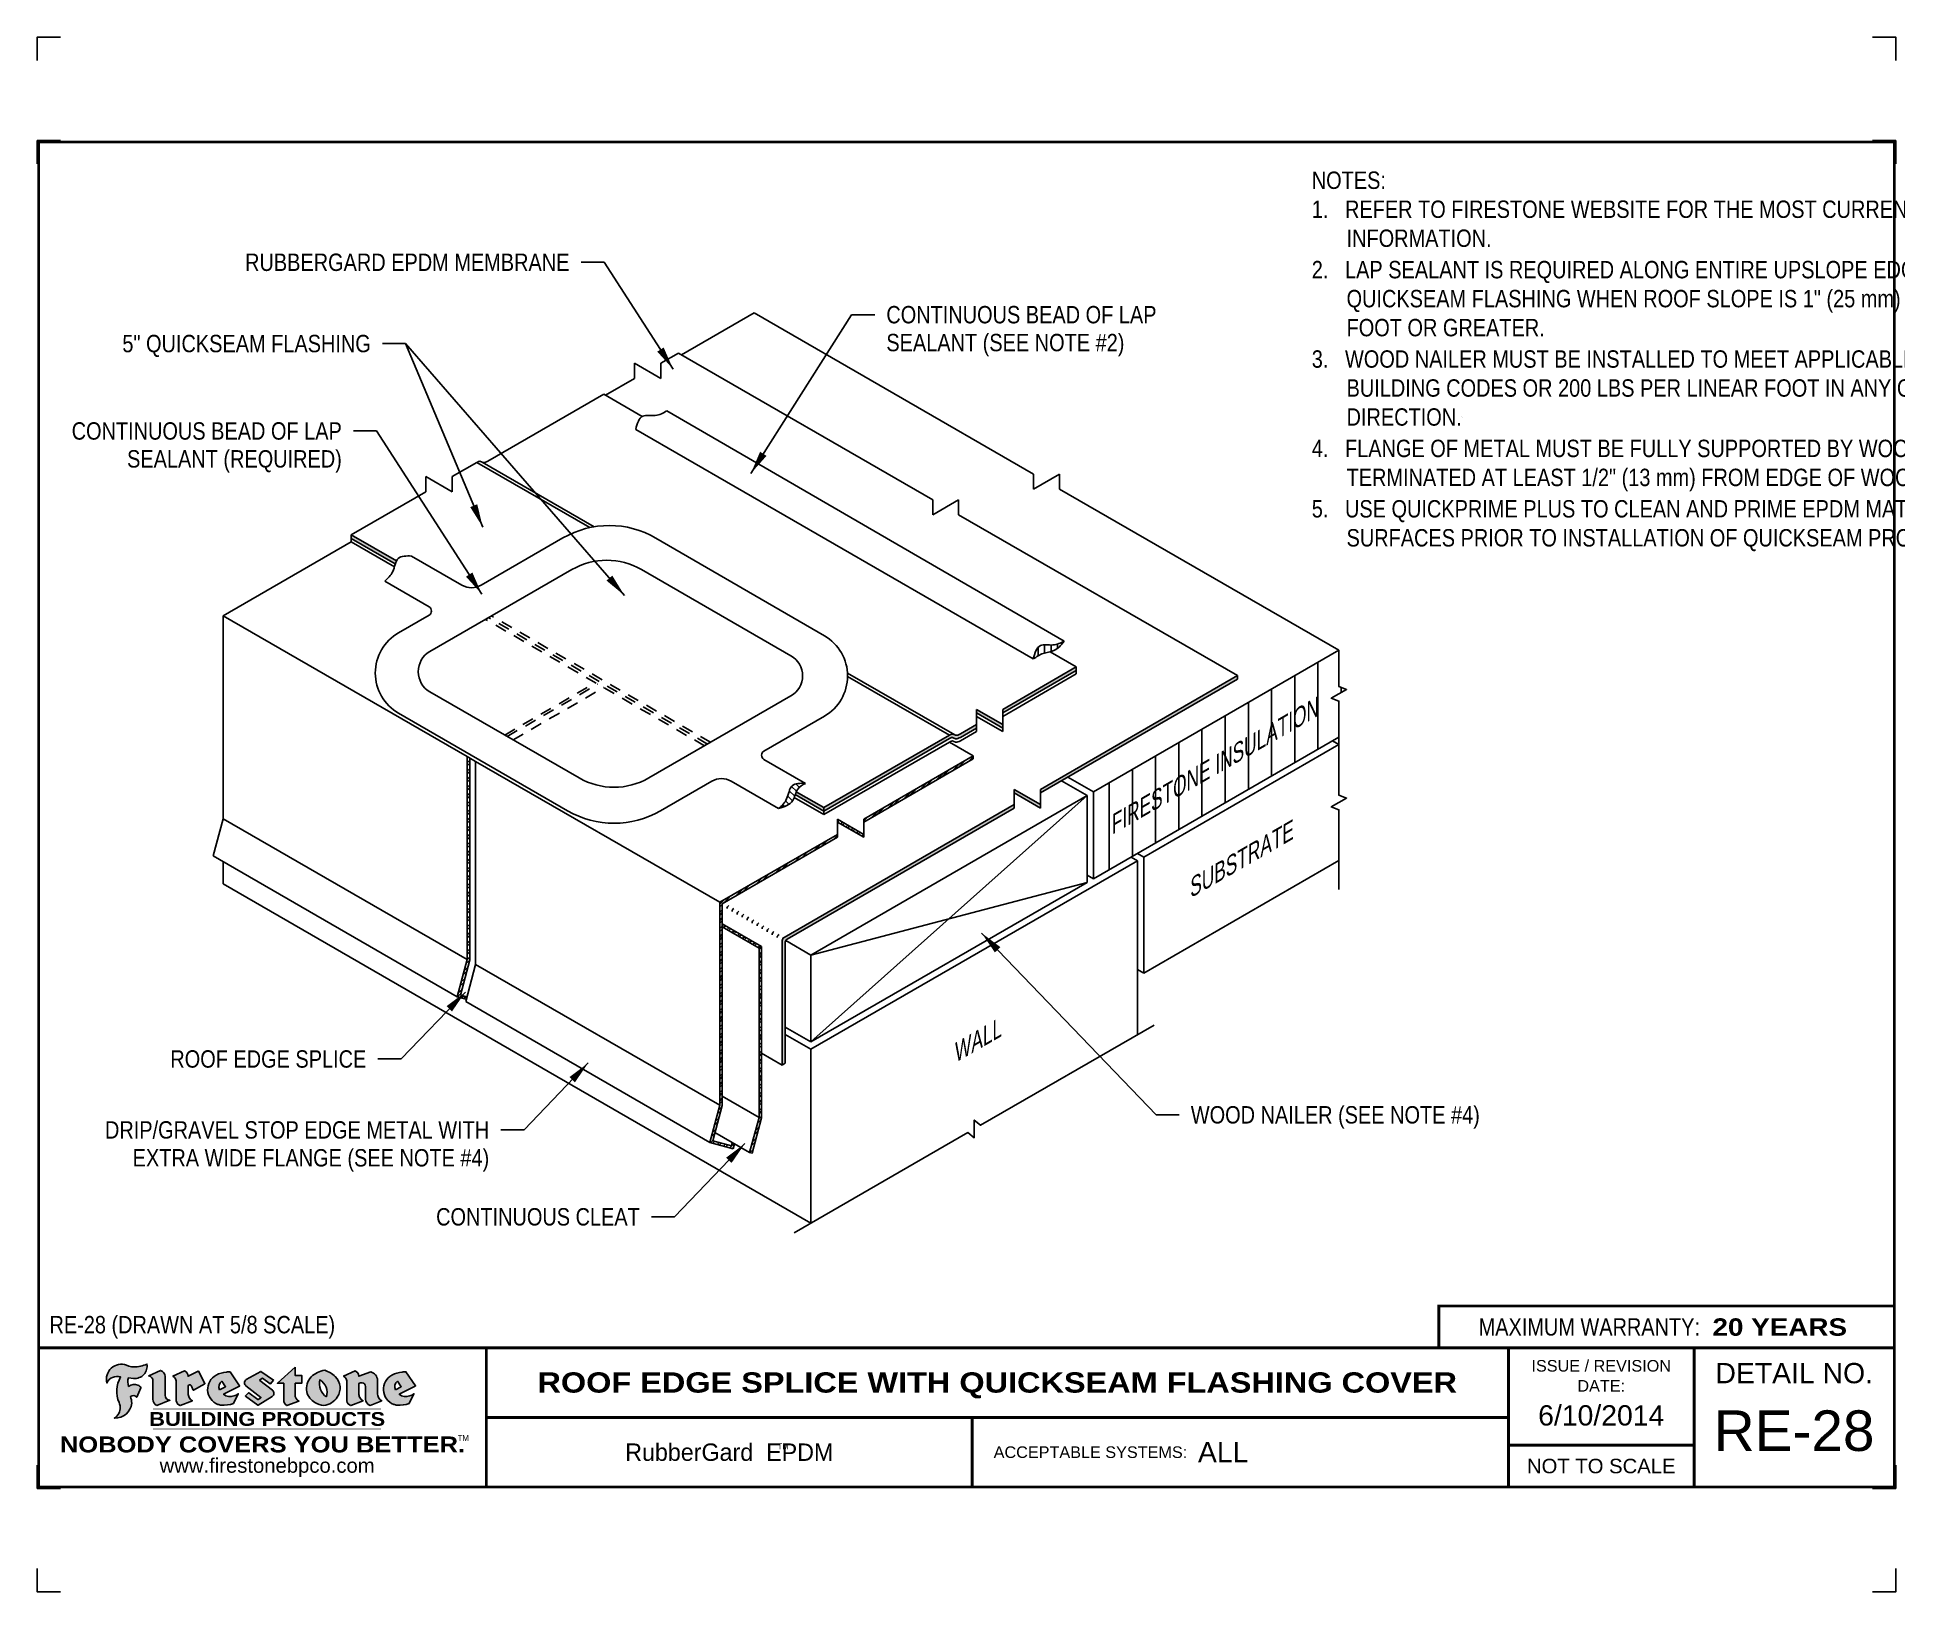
# Model space of a CAD drawing. Header units: inches. Extents: x 165.4 to 185.5, y -66.6 to -49.9.
import ezdxf
from ezdxf.enums import TextEntityAlignment as Align

# ---------------------------------------------------------------- set-up
doc = ezdxf.new("R2010")
doc.units = ezdxf.units.IN
doc.header["$MEASUREMENT"] = 0
doc.linetypes.add('HIDDEN2', pattern=[0.1875, 0.125, -0.0625])
doc.layers.get('0').update_dxf_attribs({"linetype": 'CONTINUOUS'})
doc.layers.get('DEFPOINTS').update_dxf_attribs({"linetype": 'CONTINUOUS'})
for name, color, linetype in [('FSBP-ACCESSORY-FIRESTONE', 7, 'CONTINUOUS'), ('FSBP-ANNO-NOTE', 7, 'CONTINUOUS'), ('FSBP-INSULATION', 7, 'CONTINUOUS'), ('FSBP-MEMBRANE', 7, 'CONTINUOUS'), ('FSBP-SEALANTS', 1, 'CONTINUOUS'), ('FSBP-SUBSTRATE-GENERIC', 9, 'CONTINUOUS'), ('FSBP-TTLB', 7, 'CONTINUOUS'), ('FSBP-TTLB-BORDER', 7, 'CONTINUOUS'), ('FSBP-TTLB-TEXT', 7, 'CONTINUOUS'), ('FSBP-WALL-CURB', 9, 'CONTINUOUS'), ('FSBP-WOOD', 7, 'CONTINUOUS')]:
    doc.layers.add(name, color=color, linetype=linetype)
doc.styles.add('FSBP_ARIAL', font='arial.ttf')
doc.styles.add('FSBP_ARIAL_BOLD', font='')
doc.styles.add('FSBP_ARIAL_NAR', font='ARIALN.TTF')
doc.styles.add('FSBP_BANKGOTHIC', font='bgothm.ttf')
doc.styles.get('FSBP_ARIAL_BOLD').set_extended_font_data('Arial Black')
doc.dimstyles.new('FSBP-LEADER', dxfattribs={"dimtxt": 0.1875, "dimasz": 0.25, "dimexe": 0.0625, "dimexo": 0.125, "dimgap": 0.125, "dimtad": 0, "dimtih": 1, "dimtoh": 1, "dimdec": 4, "dimzin": 0, "dimdsep": 46, "dimlunit": 4, "dimtxsty": 'FSBP_ARIAL_NAR', "dimcen": 0.09375, "dimclrd": 256, "dimclre": 256, "dimclrt": 256, "dimadec": 0, "dimazin": 0, "dimtfac": 1, "dimtdec": 4, "dimtofl": 0, "dimtmove": 0, "dimatfit": 3, "dimfxl": 1, "dimtolj": 1, "dimtzin": 0, "dimlwd": -1, "dimlwe": -1, "dimarcsym": 0})
pattern_1 = [(45, (-0.2678826402711252, -35.02333333333007), (-0.04419417382415922, 0.04419417382415922), []), (45, (-0.2678826402711252, -34.99208333333007), (-0.04419417382415922, 0.04419417382415922), [])]

msp = doc.modelspace()

# ---------------------------------------------------------------- texts
at = {"layer": 'DEFPOINTS', "style": 'FSBP_ARIAL_NAR'}
msp.add_text('RE-28 (DRAWN AT 5/8 SCALE)', height=0.1875, dxfattribs=at).set_placement((165.5798584845319, -63.73903783689599), align=Align.MIDDLE_LEFT)
at = {"layer": 'FSBP-ANNO-NOTE', "style": 'FSBP_ARIAL_NAR'}
for s, p in [('RUBBERGARD EPDM MEMBRANE', (171.1833364271149, -52.28523452339232)), ('5" QUICKSEAM FLASHING', (169.0427662110241, -53.16158094689467)), ('CONTINUOUS BEAD OF LAP', (168.7304254623323, -54.10394569779282)), ('SEALANT (REQUIRED)', (168.7304254623323, -54.40472694779282)), ('ROOF EDGE SPLICE', (168.994372788192, -60.87481301512308)), ('DRIP/GRAVEL STOP EDGE METAL WITH', (170.3187792582232, -61.63945944711209)), ('EXTRA WIDE FLANGE (SEE NOTE #4)', (170.3187792582232, -61.94024069711209)), ('CONTINUOUS CLEAT', (171.941938208905, -62.57659070422574))]:
    msp.add_text(s, height=0.1875, dxfattribs=at).set_placement(p, align=Align.MIDDLE_RIGHT)
for s, p in [('CONTINUOUS BEAD OF LAP', (174.5988910736429, -52.85016107085858)), ('SEALANT (SEE NOTE #2)', (174.5988910736429, -53.15094232085858)), ('WOOD NAILER (SEE NOTE #4)', (177.8803526601909, -61.47693243175297))]:
    msp.add_text(s, height=0.1875, dxfattribs=at).set_placement(p, align=Align.MIDDLE_LEFT)
at = {"layer": 'FSBP-ANNO-NOTE', "style": 'FSBP_ARIAL_NAR', "oblique": 30}
for s, p in [('FIRESTONE INSULATION', (178.0979596226071, -57.73351803520944)), ('SUBSTRATE', (178.3861505840011, -58.73900590607062)), ('WALL', (175.5458969724993, -60.691327093238))]:
    msp.add_text(s, height=0.1875, rotation=30.00000000000054, dxfattribs=at).set_placement(p, align=Align.MIDDLE)
at = {"layer": 'FSBP-ANNO-NOTE', "insert": (179.183759046733, -51.30706641965844), "char_height": 0.1875, "attachment_point": 1, "style": 'FSBP_ARIAL_NAR'}
msp.add_mtext_dynamic_manual_height_columns('\\A1;\\pi-0.375,l0.375,t0.1875,0.375;NOTES:\\P1.   REFER TO FIRESTONE WEBSITE FOR THE MOST CURRENT INFORMATION.\\P{\\H0.083333x;\\P\\pt0.375;}2.   LAP SEALANT IS REQUIRED ALONG ENTIRE UPSLOPE EDGE OF QUICKSEAM FLASHING WHEN ROOF SLOPE IS 1" (25 mm) PER FOOT OR GREATER.\\P\\ptz;{\\H0.083333x;  \\P}3.   WOOD NAILER MUST BE INSTALLED TO MEET APPLICABLE BUILDING CODES OR 200 LBS PER LINEAR FOOT IN ANY GIVEN DIRECTION.{\\H0.083333x;\\\\\\P\\P}4.   FLANGE OF METAL MUST BE FULLY SUPPORTED BY WOOD AND TERMINATED AT LEAST 1/2" (13 mm) FROM EDGE OF WOOD.\\P{\\H0.083333x; \\P}5.   USE QUICKPRIME PLUS TO CLEAN AND PRIME EPDM MATING SURFACES PRIOR TO INSTALLATION OF QUICKSEAM PRODUCTS.', width=6.187733751924554, gutter_width=23.08110225731588, heights=[6.056979663841048], dxfattribs=at)

# ---------------------------------------------------------------- blocks, each defined once
blk = doc.blocks.new('TTLB-EPDM_1')
at = {"layer": 'FSBP-TTLB-TEXT'}
h = blk.add_hatch(color=1, dxfattribs=at)
edge = h.paths.add_edge_path()
edge.add_arc((1.037309769669573, -0.1982514792917306), 0.1319107607348553, 264.0410451462098, 370.3106169565175)
edge.add_arc((1.027551646585694, 0.1214293576525799), 0.3273056962876235, 270.05058356628535, 295.23459397187514, ccw=False)
edge.add_arc((1.022801957313345, -0.06680179986895154), 0.1391656561713503, 249.3281275763668, 272.0749124149863, ccw=False)
edge.add_line((0.9736743133014443, -0.1970076156048179), (0.9474927838574558, -0.1852745150568325))
edge.add_arc((0.8939498971398288, -0.3394262635682071), 0.1631857907024099, 70.84590087378872, 194.3325259843273)
edge.add_arc((0.8444260109029493, -0.4259936440910768), 0.1179914261095279, 70.96950098067128, 156.9641407594482, ccw=False)
edge.add_arc((1.153141409296894, -0.4684497516079468), 0.3110405457095052, 150.3231137483159, 203.2084295854517)
edge.add_arc((0.7562495500622943, -0.6412608153899899), 0.1218587156617311, 0.8849157075190988, 24.34668939894999, ccw=False)
edge.add_arc((0.7493781665697374, -0.6475258110744375), 0.1289731377238325, -58.36655102076742, 3.6216782311386737, ccw=False)
edge.add_arc((0.8256699029544474, -0.5792158350996106), 0.1783301886510354, 267.2205474105585, 354.1381621173521)
edge.add_arc((0.7903121048625305, -0.6011409294291745), 0.212787892960859, 0.9996158580669322, 21.00503380861244)
edge.add_arc((1.01880712263941, -0.5666691048185161), 0.05136395668415847, 40.82117713173261, 125.52727787225791, ccw=False)
edge.add_line((1.057676976260041, -0.5330924682126437), (1.102776947655911, -0.4308018311949837))
edge.add_arc((1.040858222524664, -0.4699705673995949), 0.07326744446031509, 32.31675181867256, 66.31481236598174)
edge.add_arc((1.032262518825329, -0.5063316993097662), 0.1102246948011782, 69.8179132332389, 125.254734720681)
edge.add_arc((1.127708877207287, -0.368959353531244), 0.1659710644737306, 164.1569669952081, 196.5811013160487, ccw=False)
edge.add_line((0.9680425188342383, -0.3236487780942383), (1.023615334387159, -0.3294494641845773))
h = blk.add_hatch(color=1, dxfattribs=at)
edge = h.paths.add_edge_path()
edge.add_line((1.275239419159561, -0.6223407783464694), (1.415345367376062, -0.5660418822574371))
edge.add_arc((1.421019305783958, -0.5090099247487757), 0.05731350411836949, 181.9717871001989, 264.31851000495806, ccw=False)
edge.add_line((1.363739737527226, -0.5109819325197265), (1.363412352251203, -0.3102363679013962))
edge.add_arc((1.294263659668751, -0.3103491388303989), 0.06914878453844908, 0.0934405599591014, 72.42834396969012)
edge.add_line((1.315139561173908, -0.2444268274366692), (1.186839444240604, -0.3024209471341379))
edge.add_arc((1.175246268095289, -0.3585110609420917), 0.05727567197445628, -0.017399788185912257, 78.322067691347, ccw=False)
edge.add_line((1.232521937428658, -0.3585284546236807), (1.232574268422297, -0.555126496687123))
edge.add_arc((1.305699496415486, -0.5558575689677219), 0.07312888236350451, 179.4272023230205, 245.3845503102953)
h = blk.add_hatch(color=1, dxfattribs=at)
edge = h.paths.add_edge_path()
edge.add_line((1.792026821926584, -0.3839679064720229), (1.722158956877934, -0.2518542302253621))
edge.add_arc((1.720119655279638, -0.2529327078887852), 0.002306916790721817, 27.87197133405656, 117.3766794470751)
edge.add_line((1.719058846382097, -0.250884159729182), (1.610638460368705, -0.3070279753467702))
edge.add_arc((1.547088841662962, -0.3061026658494403), 0.06355635479880145, 359.165808011073, 425.8793658831422)
edge.add_line((1.573061729235633, -0.2480956029480268), (1.446879247402876, -0.3051325108639702))
edge.add_arc((1.407812067100189, -0.370357133046621), 0.07602957263902092, -3.441403975725109, 59.07992244284969, ccw=False)
edge.add_line((1.483704536400296, -0.3749210150788969), (1.483704536400296, -0.5723838140635706))
edge.add_arc((1.54053746518044, -0.568254406115083), 0.05698275005415228, 184.1557352478595, 255.3066498366543)
edge.add_line((1.526084036778343, -0.6233736605654059), (1.657291340682093, -0.570650514527486))
edge.add_arc((1.688298576827198, -0.5021390388423987), 0.0752015358480571, 207.5160880841914, 245.649226723163, ccw=False)
edge.add_arc((1.721050197024907, -0.4914488168456328), 0.1093332836229113, 179.4823365255141, 204.5537900001094, ccw=False)
edge.add_line((1.611721375809452, -0.4904610114968335), (1.611721375809452, -0.4126404716788983))
edge.add_arc((1.628589765097195, -0.414159299036043), 0.01693662875851176, 28.356188110622725, 174.8549701683585, ccw=False)
edge.add_arc((1.627340435522395, -0.4197189881350504), 0.02111886817708033, 22.216893572439517, 40.10213956426492, ccw=False)
edge.add_line((1.646891420738257, -0.4117336534413738), (1.666638796144639, -0.4549750258192233))
edge.add_arc((1.668737246926742, -0.4540167099035481), 0.002306916790685496, 204.545128184284, 299.6323508190091)
edge.add_line((1.669877862091766, -0.4560219186518992), (1.791128135493295, -0.3870515928837648))
edge.add_line((1.791128135493295, -0.3870515928837648), (1.792026821926584, -0.3839679064720229))
h = blk.add_hatch(color=1, dxfattribs=at)
h.paths.add_polyline_path([(2.063388732080512, -0.2583237030618903, 0.02524281661523788), (2.025024361750752, -0.2610532129309178, 0.1213611957758757), (1.901773912052249, -0.3008158885520373, 0.6151668103976068), (1.93274136141747, -0.6099060679591872, 0.05306812109568645), (1.967936229862175, -0.617865745600497, 0.1150932231766138), (2.099126721549737, -0.5994933789882708), (2.151195569562105, -0.4944891916583316, -0.08755405562188731), (2.104230609512001, -0.5187113292177372, -0.265591761123442), (1.992692314386659, -0.5010701623316862), (2.165347897647223, -0.4141184325909109, 0.4518949533370738), (2.166222728871162, -0.4107679608846269)])
h.paths.add_polyline_path([(2.014217313945437, -0.4188965037300676), (1.951113654018855, -0.4515330109460507, -0.3720533890450154), (1.973177450672722, -0.3607130665457561)], flags=16)
h = blk.add_hatch(color=1, dxfattribs=at)
edge = h.paths.add_edge_path()
edge.add_arc((2.260407392426802, -0.3775796671688782), 0.04152450223225729, 123.20805433950699, 232.2027298779723, ccw=False)
edge.add_line((2.237665217914071, -0.3428366421988329), (2.393535971665983, -0.2540943745380986))
edge.add_arc((2.394677353533142, -0.2560991469722482), 0.002306916790741334, 55.64644466176611, 119.65426054492559, ccw=False)
edge.add_line((2.395979141996861, -0.2541946229174954), (2.531809646140459, -0.3470380726374032))
edge.add_arc((2.530468902927946, -0.3489153772789875), 0.002306916790700397, -42.731101238422525, 54.4661353739603, ccw=False)
edge.add_line((2.532163440279987, -0.3504807552658491), (2.498457913851155, -0.3869673252714421))
edge.add_arc((2.496763376499139, -0.3854019472845934), 0.002306916790672934, 233.7527076894875, 317.26889876138785, ccw=False)
edge.add_line((2.495399362263356, -0.38726241234572), (2.413849913492982, -0.3274738082119626))
edge.add_arc((2.412485899257181, -0.3293342732731342), 0.002306916790720064, 53.75270768979358, 124.4135619297835)
edge.add_line((2.41118211687575, -0.3274311136421062), (2.382933981293377, -0.346782838468144))
edge.add_arc((2.38423776367478, -0.3486859980991606), 0.002306916790694898, 124.4135619293799, 231.8459020253626)
edge.add_line((2.382812599816248, -0.3505000469010184), (2.519899969301207, -0.4581994452042721))
edge.add_arc((2.494247019847682, -0.4908523236374461), 0.04152450223225742, -55.21225898295222, 51.84590202520428, ccw=False)
edge.add_line((2.517938320565804, -0.5249552055672808), (2.364434947484597, -0.6179520922513717))
edge.add_arc((2.36323960192349, -0.6159790200102006), 0.002306916790726996, 233.2955624372927, 301.20872157023314, ccw=False)
edge.add_line((2.361860787187538, -0.6178285429225383), (2.231266621301074, -0.5204709167214361))
edge.add_arc((2.232647938930649, -0.5186232623475259), 0.002306916790697672, 135.5134179846393, 233.21798691998708, ccw=False)
edge.add_line((2.231002150870836, -0.5170067083764565), (2.262839375599356, -0.4845937328397696))
edge.add_arc((2.264485163659225, -0.4862102868108537), 0.002306916790748497, 53.0352839999411, 135.513417985369, ccw=False)
edge.add_line((2.265872365996302, -0.4843670465239001), (2.361834678328762, -0.5565872257804898))
edge.add_arc((2.363221880665761, -0.5547439854936304), 0.002306916790627066, 233.0352840000685, 302.2362632414394)
edge.add_line((2.36445241715569, -0.5566953042850713), (2.39428499383348, -0.5378823484768844))
edge.add_arc((2.393054457343549, -0.5359310296853765), 0.002306916790685166, 302.2362632406177, 412.2027298768422)
edge.add_line((2.394468296066179, -0.5341081404551886), (2.234958295420142, -0.4103916733127022))
h = blk.add_hatch(color=1, dxfattribs=at)
edge = h.paths.add_edge_path()
edge.add_line((2.763460561272041, -0.2072496393923444), (2.763460561272041, -0.2969520779963801))
edge.add_arc((2.765767478062699, -0.2969520779963943), 0.00230691679065842, 179.9999999996471, 269.9999999996471)
edge.add_line((2.765767478062685, -0.2992589947870528), (2.835417693520355, -0.2992589947870528))
edge.add_arc((2.835417693520355, -0.3015659115777538), 0.002306916790701052, 0, 90, ccw=False)
edge.add_line((2.837724610311056, -0.3015659115777538), (2.837724610311056, -0.3790761307453892))
edge.add_arc((2.83541769352037, -0.3790761307453749), 0.002306916790686842, 269.99999999964706, 359.99999999964706, ccw=False)
edge.add_line((2.835417693520355, -0.3813830475360618), (2.765767478062685, -0.3813830475360618))
edge.add_arc((2.765767478062699, -0.3836899643267202), 0.00230691679065842, 90.00000000035294, 180.0000000003529)
edge.add_line((2.763460561272041, -0.3836899643267344), (2.763460561272041, -0.5033995910642801))
edge.add_arc((2.836735953378943, -0.5071368822038516), 0.07337063740681413, 177.0802527808789, 245.3249543133826)
edge.add_line((2.806105814540615, -0.5738080530967267), (2.674529557384915, -0.6226036013049594))
edge.add_arc((2.708610405062069, -0.564298408791804), 0.06753517344606039, 177.0345319916277, 239.6926428024901, ccw=False)
edge.add_line((2.641165668230087, -0.560804539009709), (2.641165668230087, -0.3836899643267344))
edge.add_arc((2.638858751439429, -0.3836899643267202), 0.00230691679065842, 359.9999999996471, 449.999999999647)
edge.add_line((2.638858751439443, -0.3813830475360618), (2.572857950769389, -0.3813830475360618))
edge.add_line((2.572857950769389, -0.3813830475360618), (2.763460561272041, -0.2072496393923444))
h = blk.add_hatch(color=1, dxfattribs=at)
edge = h.paths.add_edge_path(flags=16)
edge.add_arc((2.940363509127394, -0.4847985213681437), 0.1684614578629418, 344.5558804047865, 417.0140046669545)
edge.add_arc((3.194458079644619, -0.3883534532477785), 0.1684614578629414, 164.5558804047864, 237.0140046669546)
edge = h.paths.add_edge_path()
edge.add_arc((3.069375116502199, -0.4399344555144872), 0.1828726885096673, 136.0914512150047, 191.213418978326)
edge.add_arc((3.064939550433406, -0.4318234379590333), 0.1803148804748503, 194.0167254156723, 240.6663730831859)
edge.add_arc((3.098047041778981, -0.3845058757092554), 0.2378525180183701, 239.2975390661776, 264.2889872773176)
edge.add_arc((3.04884478212623, -0.4190232383793012), 0.203760689247156, 277.1986764832036, 326.503572961274)
edge.add_arc((3.077739326803546, -0.4341046616465112), 0.171374865791709, 325.3768876809902, 406.3828327799087)
edge.add_arc((3.011839488065919, -0.4896144380417797), 0.2571945645850002, 44.28462553519766, 73.82901434867304)
edge.add_arc((3.117152499586992, -0.4983433120546693), 0.2579560664039132, 97.50292863483666, 134.1039137579027)
h = blk.add_hatch(color=1, dxfattribs=at)
edge = h.paths.add_edge_path()
edge.add_line((3.322690228557462, -0.5721896537377091), (3.322690228557462, -0.3749210150788969))
edge.add_arc((3.246797759257384, -0.3703571330465745), 0.076029572638996, 356.5585960242387, 419.0799224428129)
edge.add_line((3.285864939560099, -0.3051325108639702), (3.412047421392799, -0.2480956029480268))
edge.add_arc((3.386074533820159, -0.3061026658494941), 0.06355635479883807, 0.3962622833877276, 65.87936588318718, ccw=False)
edge.add_line((3.449629368605429, -0.3056631084210863), (3.580526418688805, -0.2593848434574539))
edge.add_arc((3.555744121700958, -0.3530904070730321), 0.09692726601172152, 2.366977007666776, 75.18615851992018, ccw=False)
edge.add_line((3.652588689330287, -0.3490873311063041), (3.652588689330287, -0.4883770011386872))
edge.add_arc((3.761877549389556, -0.4914934052703811), 0.1093332836229047, 178.3666365323574, 204.5537900000422)
edge.add_arc((3.729125929191727, -0.5021836272670953), 0.07520153584796169, 207.5160880841711, 245.2240541443093)
edge.add_line((3.697611150971852, -0.5704631245385627), (3.572585913552643, -0.6207021253773775))
edge.add_arc((3.59534718600759, -0.5526356419907701), 0.07177131519198746, 180.3328587115751, 251.51018566665869, ccw=False)
edge.add_line((3.523577081955409, -0.5530525936986663), (3.523577081955409, -0.4153032515383615))
edge.add_arc((3.486319529276879, -0.4148773504126441), 0.0372599868942854, 359.3450650296066, 449.0500281941028)
edge.add_arc((3.482769874121713, -0.4419622099033496), 0.06447454900600783, 86.29402372314017, 119.8211331593848)
edge.add_line((3.450707067966732, -0.3860252459975726), (3.450707067966732, -0.4904610114968335))
edge.add_arc((3.560035889182251, -0.491448816845647), 0.1093332836229751, 179.4823365255069, 204.5537900001023)
edge.add_arc((3.527284268984408, -0.5021390388424952), 0.07520153584796385, 207.5160880841699, 245.6492267231416)
edge.add_line((3.496277032839316, -0.570650514527486), (3.365069728935509, -0.6233736605654059))
edge.add_arc((3.37950248606194, -0.5682868177318081), 0.05694615642555727, 183.9298782390169, 255.318496325343, ccw=False)
h = blk.add_hatch(color=1, dxfattribs=at)
h.paths.add_polyline_path([(3.957695472291277, -0.2583237030618903, 0.02524281661523822), (3.919331101961575, -0.2610532129309178, 0.1085638477195505), (3.807890832595604, -0.2939221658134414, 0.6425897848490651), (3.827048101628293, -0.6099060679591872, 0.05306812109569052), (3.862242970072884, -0.617865745600497, 0.1150932231766133), (3.993433461760503, -0.5994933789882708), (4.045502309772871, -0.4944891916583316, -0.08755405562189084), (3.998537349722767, -0.5187113292177372, -0.2655917611234366), (3.886999054597368, -0.5010701623316862), (4.059654637857989, -0.4141184325909109, 0.4518949533370731), (4.060529469081928, -0.4107679608846269)])
h.paths.add_polyline_path([(3.90852405415626, -0.4188965037300676), (3.845420394229677, -0.4515330109460507, -0.3720533890450147), (3.867484190883488, -0.3607130665457561)], flags=16)
at = {"layer": 'DEFPOINTS', "linetype": 'Continuous', "ltscale": 1.75}
for points in [[(-0.015625, 13.88083333333333), (-0.015625, 14.13083333333333), (0.234375, 14.13083333333333)], [(20.01562500000003, 13.88083333333333), (20.01562500000003, 14.13083333333333), (19.76562500000003, 14.13083333333333)], [(-0.015625, -2.380833333333342), (-0.015625, -2.630833333333342), (0.234375, -2.630833333333342)], [(20.01562500000003, -2.380833333333342), (20.01562500000003, -2.630833333333342), (19.76562500000003, -2.630833333333342)]]:
    blk.add_lwpolyline(points, dxfattribs=at)
at = {"layer": 'DEFPOINTS', "color": 1}
for points in [[(0.234375, 13.015625), (-0.015625, 13.015625), (-0.015625, 12.765625)], [(20.015625, 12.765625), (20.015625, 13.015625), (19.765625, 13.015625)], [(0.234375, -1.515625), (-0.015625, -1.515625), (-0.015625, -1.265625)], [(20.015625, -1.265625), (20.015625, -1.515625), (19.765625, -1.515625)]]:
    blk.add_lwpolyline(points, dxfattribs=at)
at = {"layer": 'FSBP-TTLB', "const_width": 0.03125}
blk.add_lwpolyline([(15.09028770518938, 0), (20, 0), (20, 0.4512598240669945), (15.09028770518938, 0.4512598240669945)], close=True, dxfattribs=at)
for points in [[(0, 0), (0, -1.5), (20, -1.5), (20, 0), (0, 0)], [(4.825208527206769, 0), (4.825208527206769, -0.75)], [(15.84028770518938, 0), (15.84028770518938, -1.5)], [(17.84110496735593, 0), (17.84110496735593, -1.5)], [(20, 0), (20, -1.5)], [(4.825208527206769, -0.75), (15.84028770518938, -0.75)], [(4.825208527206769, -0.75), (4.825208527206769, -1.5)], [(15.84028770518938, -1.048740175933006), (17.84110496735593, -1.048740175933006)]]:
    blk.add_lwpolyline(points, dxfattribs=at)
at = {"layer": 'FSBP-TTLB-BORDER', "const_width": 0.03125}
blk.add_lwpolyline([(20, 0), (20, 13), (0, 13), (0, 0)], dxfattribs=at)
at = {"layer": 'FSBP-TTLB-TEXT', "color": 1}
blk.add_line((0.7358432058323388, -0.379822754145593), (0.7358432058323388, -0.379822754145593), dxfattribs=at)
for points in [[(1.023615323725323, -0.3294494630716969, 0.5000510906601082), (1.167090420776901, -0.1746414942047778, -0.1103304102359608), (1.027840608309816, -0.2058762110801382, -0.09957876667165425), (0.9736743133014443, -0.1970076156048179), (0.9474927838574558, -0.1852745150568325, 0.5978159689075124), (0.7358432058323388, -0.379822754145593, -0.3938834584182213), (0.8828996422548698, -0.3144510229727047, 0.2349406564350952), (0.86727108227484, -0.5910237178633082, -0.1027304183841549), (0.8780937320133262, -0.6393788197974146, -0.2772692352614086), (0.8170223912655956, -0.7573362346216896, 0.3985429150902959), (1.003067614090241, -0.5974286950643517, 0.0875124847930418), (0.9889600163401155, -0.5248671157293501, -0.3874031597924062), (1.057676976260041, -0.5330924682126437), (1.102776947655911, -0.4308018311949837, 0.1494423498871741), (1.07029056398062, -0.4028746979725923, 0.2467195073738216), (0.9686394281704906, -0.4163228904100862, -0.1424285161541127), (0.9680425188342383, -0.3236487780942383), (1.023615334387159, -0.3294494641845773)], [(2.166222728871162, -0.4107679608846269), (2.063388732080512, -0.2583237030618903, 0.02524281661523788), (2.025024361750752, -0.2610532129309178, 0.1085638477195265), (1.913584092384895, -0.2939221658134414, 0.6425897848491228), (1.93274136141747, -0.6099060679591872, 0.05306812109568648), (1.967936229862175, -0.617865745600497, 0.1150932231766137), (2.099126721549737, -0.5994933789882708), (2.151195569562105, -0.4944891916583316, -0.0875540556218873), (2.104230609512001, -0.5187113292177372, -0.2655917611234418), (1.992692314386659, -0.5010701623316862), (2.165347897647223, -0.4141184325909109)], [(2.763460561272041, -0.2072496393923444), (2.763460561272041, -0.2969520779963801, 0.4142135623730958), (2.765767478062685, -0.2992589947870528), (2.835417693520355, -0.2992589947870528, -0.414213562373095), (2.837724610311056, -0.3015659115777538), (2.837724610311056, -0.3790761307453892, -0.4142135623730938), (2.835417693520355, -0.3813830475360618), (2.765767478062685, -0.3813830475360618, 0.4142135623730958), (2.763460561272041, -0.3836899643267344), (2.763460561272041, -0.5033995910642801, 0.3068985753588853), (2.806105814540615, -0.5738080530967267), (2.674529557384915, -0.6226036013049594, -0.2804194150632976), (2.641165668230087, -0.560804539009709), (2.641165668230087, -0.3836899643267344, 0.414213562373095), (2.638858751439443, -0.3813830475360618), (2.572857950769389, -0.3813830475360618), (2.763460561272041, -0.2072496393923444)], [(4.060529469081928, -0.4107679608846269), (3.957695472291277, -0.2583237030618903, 0.02524281661523788), (3.919331101961575, -0.2610532129309178, 0.1085638477195265), (3.807890832595604, -0.2939221658134414, 0.6425897848491228), (3.827048101628293, -0.6099060679591872, 0.05306812109568648), (3.862242970072884, -0.617865745600497, 0.1150932231766137), (3.993433461760503, -0.5994933789882708), (4.045502309772871, -0.4944891916583316, -0.0875540556218873), (3.998537349722767, -0.5187113292177372, -0.2655917611234418), (3.886999054597368, -0.5010701623316862), (4.059654637857989, -0.4141184325909109)], [(4.059654637857989, -0.4141184325909109, 0.4518949533370731), (4.060529469081928, -0.4107679608846269, 0.4518949533370731)]]:
    blk.add_lwpolyline(points, format="xyb", dxfattribs=at)
for points in [[(1.275239419159561, -0.6223407783464694), (1.415345367376062, -0.5660418822574371, -0.3756100036733062), (1.363739737527226, -0.5109819325197265), (1.363412352251203, -0.3102363679013962, 0.3265360292958048), (1.315139561173908, -0.2444268274366692), (1.186839444240604, -0.3024209471341379, -0.3557863980845349), (1.232521937428658, -0.3585284546236807), (1.232574268422297, -0.555126496687123, 0.2960110723418457)], [(1.792026821926584, -0.3839679064720229), (1.722158956877934, -0.2518542302253621, 0.4116839150163434), (1.719058846382097, -0.250884159729182), (1.610638460368705, -0.3070279753467702, 0.2996033003794034), (1.573061729235633, -0.2480956029480268), (1.446879247402876, -0.3051325108639702, -0.2797757560995365), (1.483704536400296, -0.3749210150788969), (1.483704536400296, -0.5723838140635706, 0.320828638474519), (1.526084036778343, -0.6233736605654059), (1.657291340682093, -0.570650514527486, -0.1679398621276611), (1.621603752698661, -0.5368819723450571, -0.1098333365370753), (1.611721375809452, -0.4904610114968335), (1.611721375809452, -0.4126404716788983, -0.743334502655012), (1.64349420176768, -0.4061152228778298, -0.07819791644735608), (1.646891420738257, -0.4117336534413738), (1.666638796144639, -0.4549750258192233, 0.4404648714563479), (1.669877862091766, -0.4560219186518992), (1.791128135493295, -0.3870515928837648)], [(1.951113654018855, -0.4515330109460507), (2.014217313945437, -0.4188965037300676), (1.973177450672722, -0.3607130665457561, 0.3720533890450154)], [(2.234958295420142, -0.4103916733127022, -0.5150044486718882), (2.237665217914071, -0.3428366421988329), (2.393535971665983, -0.2540943745380986, -0.2867822934100265), (2.395979141996861, -0.2541946229174954), (2.531809646140459, -0.3470380726374032, -0.4515027974650387), (2.532163440279987, -0.3504807552658491), (2.498457913851155, -0.3869673252714421, -0.3814439164929681), (2.495399362263356, -0.38726241234572), (2.413849913492982, -0.3274738082119626, 0.3184718635035665), (2.41118211687575, -0.3274311136421062), (2.382933981293377, -0.346782838468144, 0.5064094529656681), (2.382812599816248, -0.3505000469010184), (2.519899969301207, -0.4581994452042721, -0.5043597839115849), (2.517938320565804, -0.5249552055672808), (2.364434947484597, -0.6179520922513717, -0.3053163970316367), (2.361860787187538, -0.6178285429225383), (2.231266621301074, -0.5204709167214361, -0.4541703869768119), (2.231002150870836, -0.5170067083764565), (2.262839375599356, -0.4845937328397696, -0.3762644290664977), (2.265872365996302, -0.4843670465239001), (2.361834678328762, -0.5565872257804898, 0.3114700032088108), (2.36445241715569, -0.5566953042850713), (2.39428499383348, -0.5378823484768844, 0.520381097387146), (2.394468296066179, -0.5341081404551886)], [(2.937624918725987, -0.3131105398334029, 0.2452625673097023), (2.889993533867141, -0.4754966266250307, 0.2064059665179019), (2.976604338974084, -0.5890186876871866, 0.1094800500670344), (3.074378098474654, -0.6211778035979165, 0.2185147641853038), (3.218764944843201, -0.5314757029352819, 0.3689489483072479), (3.195959963110113, -0.3100352223135445, 0.1296305888694145), (3.0834694040758, -0.242595816912754, 0.1610736375384317)], [(3.10274193015772, -0.5296595419651595, 0.3271311138286319), (3.032079658614293, -0.3434924326507627, 0.3271311138286322)], [(3.322690228557462, -0.5721896537377091), (3.322690228557462, -0.3749210150788969, 0.2797757560995341), (3.285864939560099, -0.3051325108639702), (3.412047421392799, -0.2480956029480268, -0.2937618496109166), (3.449629368605429, -0.3056631084210863), (3.580526418688805, -0.2593848434574539, -0.3288760160581939), (3.652588689330287, -0.3490873311063041), (3.652588689330287, -0.4883770011386872, 0.114762897203527), (3.662431105063263, -0.536926560769686, 0.166032965990522), (3.697611150971852, -0.5704631245385627), (3.572585913552643, -0.6207021253773775, -0.3209557512194564), (3.523577081955409, -0.5530525936986663), (3.523577081955409, -0.4153032515383615, 0.4127061514896111), (3.48693727661589, -0.3776224848030694, 0.1473421876160361), (3.450707067966732, -0.3860252459975726), (3.450707067966732, -0.4904610114968335, 0.1098333365370753), (3.460589444855941, -0.5368819723450855, 0.1679398621276611), (3.496277032839316, -0.570650514527486), (3.365069728935509, -0.6233736605654059, -0.3219729545308964), (3.322690228557462, -0.5721896537377091, 29.1476284739)], [(3.845420394229677, -0.4515330109460507), (3.90852405415626, -0.4188965037300676), (3.867484190883488, -0.3607130665457561, 0.3720533890450154)]]:
    blk.add_lwpolyline(points, format="xyb", close=True, dxfattribs=at)
at = {"layer": 'FSBP-TTLB-TEXT'}
for points, const_width in [([(1.233926579809207, -0.6584455781731435), (3.691229482685259, -0.6584455781731577)], 0.0078125), ([(10.06152282927678, -0.75), (10.06152282927678, -1.5)], 0.03125), ([(1.233926579809207, -0.8761560960495984), (3.691229482685259, -0.8761560960495842)], 0.0078125)]:
    blk.add_lwpolyline(points, dxfattribs=dict(at, const_width=const_width))
at = {"layer": 'FSBP-TTLB-TEXT', "color": 1}
for centre, start, end in [((1.789987520328282, -0.3850463841354355), 299.6323508193319, 27.87197133380463), ((2.164310260790558, -0.412058050385383), 296.7304547840455, 34.00233684987403)]:
    blk.add_arc(centre, 0.00230691679068068, start, end, dxfattribs=at)
at = {"layer": 'FSBP-TTLB-TEXT', "style": 'FSBP_ARIAL_NAR'}
blk.add_text('MAXIMUM WARRANTY:', height=0.1875, dxfattribs=at).set_placement((17.90516569312837, 0.2256299120335257), align=Align.MIDDLE_RIGHT)
at = {"layer": 'FSBP-TTLB-TEXT'}
for s, height, style, p in [('ISSUE / REVISION', 0.125, 'FSBP_ARIAL', (16.84069633627263, -0.1938496373466023)), ('DETAIL NO.', 0.21875, 'FSBP_ARIAL', (18.92055248367797, -0.2724398367368792)), ('DATE:', 0.125, 'FSBP_ARIAL', (16.84069633627263, -0.409973105348854)), ('www.firestonebpco.com', 0.15625, 'FSBP_ARIAL', (2.462578031247233, -1.268657306740124)), ('RubberGard  EPDM', 0.1875, 'FSBP_BANKGOTHIC', (7.443365678241776, -1.125)), ('TM', 0.0625, 'FSBP_BANKGOTHIC', (8.023397742165457, -1.062518816683806)), ('NOT TO SCALE', 0.15625, 'FSBP_ARIAL', (16.84069633627263, -1.274370087966503))]:
    blk.add_text(s, height=height, dxfattribs=dict(at, style=style)).set_placement(p, align=Align.MIDDLE_CENTER)
at = {"layer": 'FSBP-TTLB-TEXT', "lineweight": 18, "style": 'FSBP_ARIAL_BOLD'}
blk.add_text('BUILDING PRODUCTS', height=0.1484375, dxfattribs=at).set_placement((2.462578031247233, -0.7673008371113639), align=Align.MIDDLE_CENTER)
at = {"layer": 'FSBP-TTLB-TEXT', "color": 1}
for s, height, style, p in [('NOBODY COVERS YOU BETTER.', 0.171875, 'FSBP_ARIAL_BOLD', (2.412604263603384, -1.041650450587369)), ('TM', 0.0625, 'FSBP_BANKGOTHIC', (4.576671173373001, -0.9725745042934193))]:
    blk.add_text(s, height=height, dxfattribs=dict(at, style=style)).set_placement(p, align=Align.MIDDLE_CENTER)
at = {"layer": 'FSBP-TTLB-TEXT', "style": 'FSBP_ARIAL'}
blk.add_text('ACCEPTABLE SYSTEMS:', height=0.125, dxfattribs=at).set_placement((10.29281281591562, -1.125), align=Align.MIDDLE_LEFT)
at = {"layer": 'FSBP-TTLB-TEXT'}
for tag, height, style, p in [('MAXIMUM_WARRANTY', 0.1875, 'FSBP_ARIAL_BOLD', (18.03987100774941, 0.2240244307510579)), ('ACCPT_SYSTEMS', 0.21875, 'FSBP_ARIAL', (12.49438170418193, -1.125))]:
    blk.add_attdef(tag, text='', height=height, dxfattribs=dict(at, style=style)).set_placement(p, align=Align.MIDDLE_LEFT)
for tag, height, style, p in [('DETAIL_DESCP_LINE_1', 0.21875, 'FSBP_ARIAL_BOLD', (10.33118450231211, -0.3736318192489421)), ('ISSUE_REV_DATE', 0.21875, 'FSBP_ARIAL', (16.84069633627263, -0.7282559425942452)), ('DETAIL_NUMBER', 0.4375, 'FSBP_ARIAL', (18.91941590748775, -0.8931630692489421))]:
    blk.add_attdef(tag, text='', height=height, dxfattribs=dict(at, style=style)).set_placement(p, align=Align.MIDDLE_CENTER)

# ---------------------------------------------------------------- hatches: boundary and pattern name
at = {"layer": 'FSBP-ACCESSORY-FIRESTONE'}
h = msp.add_hatch(dxfattribs=at)
h.set_pattern_fill('STEEL', color=256, scale=0.5, style=0)
h.set_pattern_definition(pattern_1)
h.paths.add_polyline_path([(170.0825424670005, -59.80268289880986), (169.9748880947202, -60.20445448581758), (170.0721264923705, -60.23031113779452), (170.0790772117426, -60.20437069994878), (170.0077924367326, -60.18541537300771), (170.1093979357504, -59.80621848834478), (170.1093979357504, -57.63068791092175), (170.0825424670005, -57.61518289880972)])
h = msp.add_hatch(dxfattribs=at)
h.set_pattern_fill('STEEL', color=256, scale=0.4166666666666666, style=0)
h.set_pattern_definition([(45, (65.09875173499276, -82.41751200594422), (-0.03682847818679934, 0.03682847818679935), []), (45, (65.09875173499276, -82.39147033927755), (-0.03682847818679934, 0.03682847818679935), [])])
h.paths.add_polyline_path([(175.5361189999322, -57.63880677814439), (175.5361189999322, -57.60779675392041), (174.3551102809109, -58.28965245576261), (174.3551102809109, -58.32066247998672)])
h = msp.add_hatch(dxfattribs=at)
h.set_pattern_fill('STEEL', color=256, scale=0.5, style=0)
h.set_pattern_definition(pattern_1)
h.paths.add_polyline_path([(173.2542725430127, -59.66316466444842), (173.2274170742627, -59.67866967656033), (173.2274170742627, -61.50489636179073), (173.1258115752449, -61.88409324645374), (173.1517519660877, -61.89104395323139), (173.2542725430127, -61.50843195132549)])
h.paths.add_polyline_path([(172.8297896131062, -59.41808933060044), (172.8297896131061, -59.44909935482458), (173.2274170742627, -59.67866967656033), (173.2542725430127, -59.66316466444837)], flags=17)
h.paths.add_polyline_path([(172.8297896131061, -59.20130677814429), (174.0713304162621, -58.48450286123231), (174.0713304162621, -58.45349283700824), (172.8029341443561, -59.18580176603226), (172.8029341443561, -61.37330176603226), (172.6952797720757, -61.77507335304001), (172.9486684875563, -61.84245191942307), (172.962738257636, -61.78994282263469), (172.9386603030613, -61.7760414090794), (172.9296655842879, -61.80961015654135), (172.7281841140883, -61.75603424023018), (172.8297896131061, -61.37683735556727)])
h.paths.add_polyline_path([(174.0713304162621, -58.28965245576263), (174.0713304162622, -58.32066247998669), (174.3551102809109, -58.48450286123229), (174.3551102809109, -58.45349283700821)])
at = {"layer": 'FSBP-INSULATION'}
h = msp.add_hatch(dxfattribs=at)
h.set_pattern_fill('LINE', color=256, scale=2, angle=90, style=0)
h.set_pattern_definition([(90, (2.842170943040401e-12, -17.51166666666313), (-0.25, 1.530757942277972e-17), [])])
h.paths.add_polyline_path([(179.4765195009787, -57.40635611833763), (179.4765195009788, -57.01573111833769), (179.3935243896291, -56.98552336821684), (179.5595146123283, -56.88968886845855), (179.4765195009787, -56.85948111833769), (179.4765195009787, -56.46885611833763), (176.8314034312417, -57.996014593238), (176.8314034312417, -58.93351459323798)])
h.paths.add_polyline_path([(176.9710912512161, -58.51980736902774), (179.4124558930432, -57.17495911964415), (179.4124558930432, -56.83890168337002), (176.9710912512161, -58.18374993275361)], flags=24)
at = {"layer": 'FSBP-MEMBRANE'}
h = msp.add_hatch(color=256, dxfattribs=at)
edge = h.paths.add_edge_path()
edge.add_line((168.8323819313687, -55.22489235280876), (168.8323819313686, -55.26239235280858))
edge.add_line((168.8323819313686, -55.26239235280858), (169.3067330835709, -55.536259118223))
edge.add_spline(control_points=[(169.3067330835708, -55.53625911822331), (169.3103108592802, -55.52543229405268), (169.3142126783714, -55.51511335977153), (169.318887476285, -55.50577646013161)], knot_values=[0.2204610961135285, 0.2204610961135285, 0.2204610961135285, 0.2204610961135285, 0.2600930575259853, 0.2600930575259853, 0.2600930575259853, 0.2600930575259853], degree=3, periodic=0)
edge.add_line((169.3188874762862, -55.50577646012911), (168.8323819313687, -55.22489235280879))
h = msp.add_hatch(color=256, dxfattribs=at)
h.paths.add_polyline_path([(176.6460724569061, -56.68612868109211), (176.6460724569061, -56.64862868109205), (175.8538451023711, -57.10602135749221), (175.8538451023711, -57.14352135749232)])
edge = h.paths.add_edge_path()
edge.add_line((175.5700652377222, -57.30736173873784), (175.5700652377222, -57.2698617387379))
edge.add_line((175.5700652377222, -57.26986173873792), (175.3973369534102, -57.36958646018213))
edge.add_spline(control_points=[(175.3973369534084, -57.36958646018303), (175.3794084102807, -57.37908284705198), (175.3591190131802, -57.38982973054546), (175.3394187951461, -57.38270785037679), (175.3371328026059, -57.38175191155173)], knot_values=[0.1010463969795672, 0.1010463969795672, 0.1010463969795672, 0.1010463969795672, 0.1894807870212095, 0.2011259429914909, 0.2011259429914909, 0.2011259429914909, 0.2011259429914909], degree=3, periodic=0)
edge.add_spline(control_points=[(175.3371328026059, -57.38175191155173), (175.3280496499523, -57.37795358845005), (175.3084312084678, -57.36527172452994), (175.2887872912758, -57.37732036094835), (175.2781386476595, -57.38385172809008)], knot_values=[0, 0, 0, 0, 0.04627081125344845, 0.1010463969795672, 0.1010463969795672, 0.1010463969795672, 0.1010463969795672], degree=3, periodic=0)
edge.add_line((175.2781386476572, -57.38385172809031), (173.9249739542465, -58.16510172809008))
edge.add_line((173.9249739542465, -58.16510172809003), (173.9249739542465, -58.20260172809009))
edge.add_line((173.9249739542465, -58.20260172809009), (175.2781386476595, -57.4213517280902))
edge.add_spline(control_points=[(175.2781386476595, -57.42135172809009), (175.2887872912758, -57.41482036094836), (175.3106950841369, -57.40138317180054), (175.3497384064419, -57.43229844830556), (175.3794084102807, -57.416582847052), (175.3973369534084, -57.40708646018305)], knot_values=[0, 0, 0, 0, 0.05477558572611872, 0.1126915529498486, 0.2011259429914909, 0.2011259429914909, 0.2011259429914909, 0.2011259429914909], degree=3, periodic=0)
edge.add_line((175.3973369534092, -57.40708646018267), (175.5700652377222, -57.30736173873784))
h.paths.add_polyline_path([(175.5700652377222, -57.10602135749226), (175.5700652377222, -57.14352135749223), (175.853845102371, -57.30736173873788), (175.853845102371, -57.26986173873792)])
h = msp.add_hatch(color=256, dxfattribs=at)
h.paths.add_polyline_path([(176.2584666892431, -57.9687911852757), (176.2584666892431, -58.00629118527566), (178.3832204264847, -56.77956404311757), (178.3832204264846, -56.74206404311765)])
h.paths.add_polyline_path([(175.9746868245942, -57.9687911852757), (175.9746868245941, -58.00629118527571), (176.2584666892431, -58.17013156652132), (176.2584666892431, -58.1326315665214)])
h.paths.add_polyline_path([(173.49626958719, -59.56354642570081, 0.2679491924311297), (173.47673833719, -59.59737554303614), (173.47673833719, -60.940447798146), (173.5092142898319, -60.92169779814601), (173.5092142898319, -59.61612554303618, -0.2679491924311226), (173.5287455398319, -59.58229642570083), (175.9746868245942, -58.17013156652128), (175.9746868245942, -58.13263156652126)])
h = msp.add_hatch(color=256, dxfattribs=at)
edge = h.paths.add_edge_path()
edge.add_spline(control_points=[(173.628622251685, -57.99400299284153), (173.624327231513, -58.00393808824059), (173.6206615934736, -58.01436879011944), (173.6170982204762, -58.02484959032099)], knot_values=[0.2939066862493444, 0.2939066862493444, 0.2939066862493444, 0.2939066862493444, 0.3325902273572542, 0.3325902273572542, 0.3325902273572542, 0.3325902273572542], degree=3, periodic=0)
edge.add_line((173.6170982204763, -58.02484959032094), (173.9249739542464, -58.20260172809013))
edge.add_line((173.9249739542464, -58.20260172809014), (173.9249739542463, -58.16510172809003))
edge.add_line((173.9249739542463, -58.16510172809008), (173.628622251685, -57.99400299284152))
at = {"layer": 'FSBP-SEALANTS'}
h = msp.add_hatch(dxfattribs=at)
h.set_pattern_fill('ANSI31', color=256, scale=0.5625, angle=45, style=0)
h.set_pattern_definition([(90, (-485.6181450794386, 121.7926645869952), (-0.0703125, 1.301042606982605e-17), [])])
edge = h.paths.add_edge_path()
edge.add_spline(control_points=[(176.3630136267968, -56.48520458932346), (176.3771040652559, -56.48187733599418), (176.4382655024471, -56.46432085083039), (176.4812781074561, -56.41231688420611), (176.5146368557361, -56.37198481801722)], knot_values=[0, 0, 0, 0, 0.02308705440026329, 0.1028640034363193, 0.1028640034363193, 0.1028640034363193, 0.1028640034363193], degree=3, periodic=0)
edge.add_spline(control_points=[(176.5146368557361, -56.37198481801722), (176.4761024196542, -56.38999097100613), (176.3968952759316, -56.42700243640431), (176.2304300103497, -56.38588381167423), (176.1995335626209, -56.49975054163001), (176.1825657106833, -56.56228439120035)], knot_values=[0, 0, 0, 0, 0.0678948632635997, 0.1395572049137561, 0.2268564575365941, 0.2268564575365941, 0.2268564575365941, 0.2268564575365941], degree=3, periodic=0)
edge.add_spline(control_points=[(176.1825657106833, -56.56228439120035), (176.2168562682892, -56.53884826498647), (176.2718259135274, -56.50127886881226), (176.3388622393221, -56.49090759030628), (176.3630136267968, -56.48520458932346)], knot_values=[0.1028640034363193, 0.1028640034363193, 0.1028640034363193, 0.1028640034363193, 0.1684829536403356, 0.2080547808821229, 0.2080547808821229, 0.2080547808821229, 0.2080547808821229], degree=3, periodic=0)
h = msp.add_hatch(dxfattribs=at)
h.set_pattern_fill('ANSI31', color=256, scale=0.4166666666666666, angle=90, style=0)
h.set_pattern_definition([(135, (-154.9012482650074, 21.8031588715138), (-0.03682847818679935, -0.03682847818679934), [])])
edge = h.paths.add_edge_path()
edge.add_spline(control_points=[(173.6170982204762, -58.02484959032099), (173.6206615934736, -58.01436879011944), (173.6243272315131, -58.00393808824059), (173.628622251685, -57.99400299284153)], knot_values=[0.2939066862493421, 0.2939066862493421, 0.2939066862493421, 0.2939066862493421, 0.3325902273572542, 0.3325902273572542, 0.3325902273572542, 0.3325902273572542], degree=3, periodic=0)
edge.add_spline(control_points=[(173.628622251685, -57.99400299284153), (173.6329254126694, -57.98404906639058), (173.6538382922099, -57.94397528037762), (173.6956167584662, -57.92088167304262), (173.7275365221818, -57.9032375957098)], knot_values=[0.3325902273572542, 0.3325902273572542, 0.3325902273572542, 0.3325902273572542, 0.3713470895293994, 0.4968311355062338, 0.4968311355062338, 0.4968311355062338, 0.4968311355062338], degree=3, periodic=0)
edge.add_spline(control_points=[(173.7275365221818, -57.9032375957098), (173.671342644481, -57.90200254782125), (173.555624374803, -57.89945925288449), (173.5422358262445, -58.07868044653796), (173.4709709330323, -58.14474295432418), (173.437723243528, -58.17556353999767)], knot_values=[0, 0, 0, 0, 0.1749789425601922, 0.3603285854542853, 0.5224248675494132, 0.5224248675494132, 0.5224248675494132, 0.5224248675494132], degree=3, periodic=0)
edge.add_spline(control_points=[(173.437723243528, -58.17556353999767), (173.4987310698286, -58.15570965252925), (173.5727617496682, -58.13161771423432), (173.6016603873859, -58.06780021458601), (173.6061709298624, -58.05604071614358)], knot_values=[0, 0, 0, 0, 0.2102803711560749, 0.2551672429184809, 0.2551672429184809, 0.2551672429184809, 0.2551672429184809], degree=3, periodic=0)
edge.add_spline(control_points=[(173.6061709298624, -58.05604071614358), (173.610063736329, -58.0458917259016), (173.6135296979898, -58.03534553649972), (173.6170982204762, -58.02484959032099)], knot_values=[0.2551672429184809, 0.2551672429184809, 0.2551672429184809, 0.2551672429184809, 0.2939066862493421, 0.2939066862493421, 0.2939066862493421, 0.2939066862493421], degree=3, periodic=0)

# ---------------------------------------------------------------- linework, layer by layer
at = {"layer": 'FSBP-ACCESSORY-FIRESTONE'}
for p, q in [((167.4523617692057, -56.09664736492059), (167.4523617692057, -58.28414736492059)), ((170.0825424670005, -57.61518289880976), (167.4523617692057, -56.0966473649205)), ((175.5361189999322, -57.60779675392034), (175.2781386476595, -57.45885172809011)), ((170.0825424670005, -57.61518289880972), (170.0825424670005, -59.80268289880976)), ((170.1727534465614, -57.66726623214305), (170.0825424670005, -57.61518289880972)), ((170.1093979357505, -57.63068791092181), (170.1093979357504, -59.80621848834454)), ((172.8029341443561, -59.18580176603223), (170.1727534465614, -57.66726623214305)), ((170.1727534465614, -57.66726623214305), (170.1727534465614, -59.85476623214311)), ((174.3551102809109, -58.28965245576261), (175.5361189999322, -57.60779675392038)), ((174.3551102809109, -58.32066247998672), (175.5361189999322, -57.63880677814436)), ((175.5361189999322, -57.60779675392034), (175.5361189999322, -57.63880677814446)), ((167.3447073969253, -58.68591895192836), (167.4523617692057, -58.28414736492059)), ((170.0825424670005, -59.80268289880976), (167.4523617692057, -58.28414736492059)), ((174.3551102809109, -58.45349283700821), (174.0713304162621, -58.28965245576261)), ((174.0713304162621, -58.28965245576261), (174.0713304162621, -58.48450286123229)), ((174.3551102809109, -58.48450286123229), (174.3551102809109, -58.28965245576256)), ((172.8029341443561, -59.18580176603223), (174.0713304162621, -58.45349283700821)), ((172.8297896131061, -59.20130677814427), (174.0713304162621, -58.48450286123229)), ((174.3551102809109, -58.48450286123229), (174.0713304162621, -58.32066247998668)), ((169.9748880947201, -60.20445448581758), (167.3447073969252, -58.68591895192836)), ((172.8029341443561, -59.18580176603223), (172.8029341443561, -61.37330176603223)), ((172.8297896131061, -59.20130677814427), (172.8297896131061, -61.37683735556701)), ((173.2542725430127, -59.66316466444837), (172.8297896131061, -59.4180893306004)), ((173.2274170742627, -59.67866967656033), (172.8297896131061, -59.44909935482457)), ((173.2274170742627, -59.67866967656033), (173.2542725430127, -59.66316466444837)), ((173.2274170742627, -59.67866967656033), (173.2274170742627, -61.50489636179076)), ((173.2542725430126, -59.66316466444837), (173.2542725430127, -61.50843195132558)), ((169.9748880947201, -60.20445448581754), (170.0825424670005, -59.80268289880976)), ((170.0077924367326, -60.18541537300771), (170.1093979357504, -59.80621848834474)), ((170.0650990742809, -60.25653781915086), (170.1727534465614, -59.85476623214311)), ((172.8029341443561, -61.37330176603223), (170.1727534465614, -59.85476623214311)), ((170.0721264923705, -60.23031113779447), (169.9748880947201, -60.20445448581754)), ((170.0790772117426, -60.20437069994878), (170.0077924367326, -60.18541537300771)), ((172.6952797720756, -61.77507335304), (170.065099074281, -60.25653781915091)), ((173.2274170742627, -61.50489636179076), (172.8297896131061, -61.27532604005481)), ((172.6952797720757, -61.77507335304004), (172.8029341443561, -61.37330176603223)), ((172.7281841140883, -61.75603424023018), (172.8297896131061, -61.3768373555672)), ((173.1258115752449, -61.88409324645374), (172.7517398968303, -61.66812286222499)), ((173.1258115752449, -61.88409324645374), (173.2274170742627, -61.50489636179076)), ((173.1517519660877, -61.89104395323139), (173.2542725430127, -61.50843195132549)), ((172.9486684875563, -61.84245191942304), (172.6952797720757, -61.77507335304004)), ((172.9296655842879, -61.80961015654138), (172.7281841140883, -61.75603424023018)), ((172.9386603030612, -61.7760414090794), (172.9296655842879, -61.80961015654138)), ((172.962738257636, -61.78994282263469), (172.9486684875563, -61.84245191942304)), ((173.1258115752449, -61.88409324645374), (173.1517519660877, -61.89104395323139))]:
    msp.add_line(p, q, dxfattribs=at)
at = {"layer": 'FSBP-ACCESSORY-FIRESTONE', "linetype": 'HIDDEN2'}
for p, q in [((170.4864186759812, -57.38200486083547), (171.4625626291634, -56.81842788669788)), ((170.5132741447312, -57.39750987294752), (171.4894180979135, -56.83393289880986)), ((170.576629655542, -57.43408819416877), (171.5527736087243, -56.87051122003116))]:
    msp.add_line(p, q, dxfattribs=at)
at = {"layer": 'FSBP-INSULATION'}
for p, q in [((172.3913198111422, -53.28263860989219), (173.1745743517639, -52.83042639002025)), ((176.1857338236888, -54.56892012170897), (173.1745743517639, -52.83042639002025)), ((176.4653600290538, -54.56892012170891), (176.1857338236887, -54.73036238664893)), ((176.1857338236887, -54.73036238664893), (176.1857338236887, -54.56892012170891)), ((176.4653600290538, -54.56892012170891), (176.4653600290538, -54.73036238664893)), ((179.4765195009786, -56.46885611833763), (176.4653600290538, -54.73036238664893)), ((176.8314034312417, -57.996014593238), (179.4765195009787, -56.46885611833763)), ((176.8314034312417, -58.933514593238), (179.4765195009787, -57.40635611833763)), ((176.8314034312417, -57.99601459323804), (176.5538348500113, -57.83576029814606)), ((176.8314034312417, -57.996014593238), (176.8314034312417, -58.933514593238)), ((176.8314034312417, -58.933514593238), (176.763745196571, -58.894452093238))]:
    msp.add_line(p, q, dxfattribs=at)
msp.add_lwpolyline([(179.4765195009787, -57.44541861833765), (179.4765195009788, -57.01573111833768), (179.393524389629, -56.98552336821684), (179.5595146123283, -56.88968886845854), (179.4765195009788, -56.8594811183377), (179.4765195009787, -56.46885611833767)], dxfattribs=at)
at = {"layer": 'FSBP-MEMBRANE'}
for p, q in [((172.166980882903, -53.37466075050074), (172.3588438585003, -53.26388860989215)), ((175.0983913668621, -54.84556710130263), (172.3588438585003, -53.26388860989221)), ((172.1669808829031, -53.53850113174633), (171.8832010182543, -53.37466075050074)), ((171.8832010182543, -53.37466075050074), (171.8832010182543, -53.53850113174633)), ((172.1669808829031, -53.53850113174633), (172.1669808829031, -53.37466075050068)), ((171.5711872708367, -53.71864235280876), (171.8832010182543, -53.53850113174633)), ((170.3047449305308, -54.42937708490166), (171.5534804340282, -53.70841930581079)), ((171.9671955584541, -53.94727784426588), (171.5534804340282, -53.70841930581079)), ((169.9208636822374, -54.59645712093672), (170.1855466247819, -54.44364235280872)), ((171.4022360037572, -55.14609829328028), (170.1855466247819, -54.44364235280872)), ((171.4492630610627, -55.13708926969772), (170.2445407797272, -54.44154253626994)), ((169.9208636822374, -54.76029750218234), (169.6370838175885, -54.59645712093672)), ((169.6370838175885, -54.59645712093672), (169.6370838175886, -54.76029750218234)), ((169.9208636822374, -54.76029750218234), (169.9208636822374, -54.59645712093669)), ((168.8323819313687, -55.22489235280875), (169.6370838175886, -54.76029750218234)), ((175.3780175722272, -54.84556710130263), (175.0983913668621, -55.00700936624264)), ((175.0983913668621, -55.00700936624264), (175.0983913668621, -54.84556710130263)), ((175.3780175722272, -54.84556710130263), (175.3780175722272, -55.00700936624264)), ((178.3832204264846, -56.74206404311755), (175.3780175722272, -55.00700936624264)), ((168.8323819313686, -55.29989235280866), (168.8323819313687, -55.22489235280875)), ((169.3188874762804, -55.50577646012579), (168.8323819313686, -55.22489235280872)), ((169.3067330835705, -55.53625911822274), (168.8323819313686, -55.26239235280858)), ((167.4523617692056, -56.09664736492054), (168.8323819313688, -55.29989235280874)), ((169.2970105886459, -55.56814583316086), (168.8323819313686, -55.29989235280866)), ((176.6460724569061, -56.64862868109205), (176.3630136268043, -56.48520458933633)), ((175.853845102371, -57.10602135749221), (176.646072456906, -56.64862868109205)), ((175.853845102371, -57.14352135749232), (176.6460724569061, -56.68612868109211)), ((176.6460724569061, -56.68612868109211), (176.646072456906, -56.64862868109205)), ((176.6460724569061, -56.68612868109211), (176.6460724569061, -56.72362868109208)), ((175.3371328026059, -57.38175191155179), (174.1798657631157, -56.71360347477793)), ((175.2781386476595, -57.38385172809008), (174.18088513442, -56.75035211685196)), ((176.258466689243, -57.96879118527571), (178.3832204264847, -56.74206404311755)), ((176.2584666892431, -58.00629118527571), (178.3832204264846, -56.77956404311757)), ((178.3832204264846, -56.74206404311761), (178.3832204264847, -56.77956404311766)), ((175.3973369534084, -57.36958646018303), (175.5700652377222, -57.26986173873787)), ((175.853845102371, -57.26986173873787), (175.5700652377222, -57.10602135749227)), ((175.5700652377222, -57.10602135749227), (175.5700652377222, -57.34486173873785)), ((175.853845102371, -57.30736173873788), (175.5700652377222, -57.14352135749228)), ((175.853845102371, -57.34486173873785), (175.5700652377221, -57.1810213574922)), ((175.8538451023711, -57.34486173873785), (175.853845102371, -57.10602135749221)), ((173.9249739542464, -58.16510172809008), (175.2781386476595, -57.38385172809008)), ((173.9249739542464, -58.20260172809009), (175.2781386476595, -57.42135172809009)), ((175.3973369534084, -57.40708646018305), (175.5700652377222, -57.30736173873784)), ((173.9249739542463, -58.24010172809005), (173.6061709298625, -58.05604071614358)), ((173.9249739542463, -58.20260172809009), (173.6170982204763, -58.024849590321)), ((173.9249739542464, -58.16510172809008), (173.6286222516849, -57.99400299284139)), ((176.258466689243, -58.13263156652131), (175.9746868245942, -57.96879118527571)), ((175.9746868245942, -57.96879118527571), (175.9746868245942, -58.17013156652132)), ((176.2584666892431, -58.17013156652132), (175.9746868245942, -58.00629118527567)), ((176.258466689243, -58.17013156652128), (176.258466689243, -57.96879118527571)), ((173.49626958719, -59.56354642570081), (175.9746868245941, -58.13263156652127)), ((173.5287455398319, -59.58229642570083), (175.9746868245942, -58.17013156652132)), ((173.9249739542464, -58.20260172809009), (173.9249739542464, -58.16510172809008)), ((173.9249739542464, -58.24010172809005), (173.9249739542464, -58.20260172809009)), ((173.47673833719, -59.59737554303615), (173.47673833719, -60.940447798146)), ((173.5092142898319, -59.61612554303618), (173.5092142898319, -60.92169779814597)), ((173.47673833719, -60.94044779814604), (173.2542725430127, -60.81200711199227)), ((173.5092142898319, -60.92169779814597), (173.47673833719, -60.940447798146))]:
    msp.add_line(p, q, dxfattribs=at)
at = {"layer": 'FSBP-MEMBRANE', "linetype": 'HIDDEN2'}
for p, q in [((172.6400755530782, -57.49826529029428), (170.2799264901343, -56.13563259347595)), ((172.6725515057201, -57.4795152902943), (170.3124024427762, -56.11688259347592)), ((172.705027458362, -57.46076529029432), (170.344878395418, -56.09813259347598))]:
    msp.add_line(p, q, dxfattribs=at)
at = {"layer": 'FSBP-MEMBRANE'}
for points in [[(175.853845102371, -57.18102135749228), (176.6460724569061, -56.72362868109208)], [(175.2781386476595, -57.45885172809005), (173.9249739542464, -58.2401017280901)], [(175.3973369534084, -57.44458646018306), (175.5700652377222, -57.34486173873785)]]:
    msp.add_lwpolyline(points, dxfattribs=at)
for centre, end in [((172.9204083720881, -59.25362554303624), 180.0000000000016), ((172.9745349598247, -59.28487554303624), 180.0000000000016), ((173.0286615475612, -59.31612554303622), 180.0000000000016), ((173.0827881352977, -59.34737554303622), 180.0000000000016), ((173.1369147230343, -59.37862554303621), 180.0000000000016), ((173.1910413107708, -59.40987554303619), 180.0000000000016), ((173.2451678985074, -59.44112554303621), 180.0000000000016), ((173.2992944862439, -59.47237554303621), 180.0000000000016), ((173.3534210739804, -59.50362554303618), 180.0000000000016), ((173.4075476617169, -59.53487554303615), 180.0000000000016), ((173.4616742494535, -59.56612554303615), 180.0000000000016), ((173.51580083719, -59.59737554303615), 180.0000000000016), ((173.5482767898319, -59.61612554303618), 180)]:
    msp.add_arc(centre, 0.0390625, 119.9999999999997, end, dxfattribs=at)
for points in [[(170.1855466247819, -54.44364235280867), (170.2174850694785, -54.43131542102945), (170.2514193447799, -54.44391393217177), (170.3047449305307, -54.42937708490166)], [(175.2781386476595, -57.38385172809008), (175.3100770923562, -57.37152479631082), (175.3440113676575, -57.38412330745319), (175.3973369534084, -57.36958646018303)], [(175.2781386476595, -57.42135172809004), (175.3100770923562, -57.40902479631083), (175.3440113676575, -57.4216233074532), (175.3973369534084, -57.40708646018305)], [(175.2781386476595, -57.45885172809005), (175.3100770923562, -57.44652479631085), (175.3440113676575, -57.45912330745317), (175.3973369534084, -57.44458646018306)]]:
    msp.add_spline(points, degree=3, dxfattribs=at)
at = {"layer": 'FSBP-SEALANTS'}
for p, q in [((176.5146368557361, -56.37198481801722), (172.2343554217035, -53.88588897144108)), ((176.1825657106832, -56.56228439120035), (171.897391924888, -54.08823815244729)), ((171.1138452838065, -55.25742723218737), (170.2335185783724, -55.76568408981794)), ((173.9320315717098, -56.3134719566185), (172.11609730349, -55.25873134868079)), ((170.025185245039, -55.76568408981794), (169.482185640792, -55.45218312153503)), ((169.6787825373337, -56.48270321630804), (171.2105767829855, -55.59832139591666)), ((173.5707258460639, -56.52794139178167), (171.9605767829416, -55.59832139705667)), ((169.6704790875569, -56.00054411244474), (169.1923723621383, -55.7245090658229)), ((169.6704790875569, -56.09075509200565), (169.3414424055132, -56.28072451801324)), ((171.2889315965077, -57.84533591321016), (169.6787825369622, -56.9157159182757)), ((172.0389315964884, -57.84533591377754), (173.5707258456975, -56.96095409360731)), ((171.163969398502, -58.19898636941748), (169.3414424055132, -57.14674992179771)), ((173.9309055608622, -57.17884530273697), (173.2800039135019, -57.55464354405646)), ((173.7275365221817, -57.90323759570981), (173.2800039135019, -57.64485452361734)), ((172.7169644216454, -57.87971454624416), (172.1639693956637, -58.19898636777879)), ((173.437723243528, -58.17556353999767), (172.9252977549788, -57.87971454624416))]:
    msp.add_line(p, q, dxfattribs=at)
for centre, radius, start, end in [((171.6138452817947, -56.12345263713333), 1, 59.85089526240935, 119.9999998669009), ((171.5855767819762, -56.24784044933767), 0.75, 59.99999991484743, 119.999999910973), ((170.1293519117057, -55.58526213069621), 0.2083333333333333, 239.9999999999994, 300.0000000000005), ((169.6444374208903, -56.04564960222523), 0.05208333333333333, 299.9999999999924, 59.99999999999946), ((169.5914424055132, -56.71373721990548), 0.5, 119.999999999995, 240.0000000000011), ((169.8037825370826, -56.69920956739912), 0.25, 119.9999999335512, 239.9999999681317), ((173.6809055608621, -56.74583260084476), 0.5, 300.0000000000043, 59.85089526240802), ((173.445725845823, -56.74444774258872), 0.25, 299.9999999667759, 59.99999993626044), ((173.3060455801685, -57.59974903383693), 0.05208333333333333, 120.0000000000006, 240.0000000000002), ((171.6639315969894, -57.19581686064994), 0.75, 239.9999999575074, 299.9999999558025), ((172.8211310883121, -58.06013650536589), 0.2083333333333333, 59.99999999999946, 120.0000000000078), ((171.6639693956637, -57.33296096399437), 1, 240.000000187778, 300.0000000000024)]:
    msp.add_arc(centre, radius, start, end, dxfattribs=at)
msp.add_open_spline([(171.8973919248881, -54.08823815244729), (171.9142931961842, -54.02552353856552), (171.945068408454, -53.9113276582189), (172.1157553291538, -53.95543392225959), (172.19488627488, -53.90978772073353), (172.2343554217032, -53.88588897144055)], degree=3, knots=[0, 0, 0, 0, 0.1091240657785317, 0.1987019928412272, 0.2894196747174841, 0.2894196747174841, 0.2894196747174841, 0.2894196747174841], dxfattribs=at)
for points in [[(169.482185640792, -55.45218312153503), (169.3387146599466, -55.4782277168779), (169.278542228562, -55.6204829920261), (169.1923723621382, -55.72450906582289)], [(176.1825657106833, -56.56228439120035), (176.2593312288447, -56.41771539688108), (176.3935427809395, -56.41125625048223), (176.5146368557361, -56.37198481801722)], [(176.5146368557361, -56.37198481801722), (176.4036442801506, -56.47226122055596), (176.2901329829405, -56.50255982353151), (176.1825657106833, -56.56228439120035)], [(173.7275365221818, -57.9032375957098), (173.5840655413364, -57.92928219105268), (173.5238931099518, -58.07153746620087), (173.437723243528, -58.17556353999767)], [(173.437723243528, -58.17556353999767), (173.5900965718558, -58.08902338559695), (173.6439571655115, -57.96608172074608), (173.7275365221818, -57.9032375957098)]]:
    msp.add_spline(points, degree=3, dxfattribs=at)
at = {"layer": 'FSBP-SUBSTRATE-GENERIC'}
for p, q in [((177.3726693086069, -58.69913959323814), (179.4765195009787, -57.48448111833767)), ((179.4765195009787, -57.48448111833763), (179.4088612663081, -57.44541861833767)), ((177.3726693086069, -58.6991395932381), (177.3050110739364, -58.6600770932381)), ((177.3726693086069, -58.6991395932381), (177.3726693086069, -59.9491395932381)), ((177.3726693086069, -59.94913959323804), (179.4765195009787, -58.73448111833758)), ((177.3726693086069, -59.9491395932381), (177.3050110739362, -59.91007709323804))]:
    msp.add_line(p, q, dxfattribs=at)
msp.add_lwpolyline([(179.4765195009786, -59.04698111833769), (179.4765195009786, -58.18760611833768), (179.3935243896289, -58.15739836821686), (179.5595146123282, -58.06156386845856), (179.4765195009787, -58.03135611833775), (179.4765195009787, -57.44541861833765)], dxfattribs=at)
at = {"layer": 'FSBP-WALL-CURB'}
for p, q in [((167.4523617692057, -58.74807323274386), (167.4523617692056, -58.98727236492059)), ((173.7867828710623, -60.7694520932379), (177.3050110739363, -58.7382020932381)), ((177.3050110739363, -58.7382020932381), (177.2373528392656, -58.69913959323814)), ((177.3050110739363, -58.7382020932381), (177.3050110739362, -60.6132020932381)), ((173.7867828710623, -62.6444520932379), (167.4523617692056, -58.98727236492059)), ((173.7867828710623, -60.7694520932379), (173.5092142898319, -60.60919779814597)), ((173.7867828710623, -60.7694520932379), (173.7867828710623, -62.6444520932379))]:
    msp.add_line(p, q, dxfattribs=at)
msp.add_lwpolyline([(173.6063609119405, -62.74861875990459), (175.4782387378287, -61.66788959323793), (175.5458969724993, -61.72466159299618), (175.5458969724993, -61.53299259347964), (175.61355520717, -61.58976459323793), (177.4854330330581, -60.5090354265714)], dxfattribs=at)
at = {"layer": 'FSBP-WOOD'}
for p, q in [((176.763745196571, -58.0350770932381), (176.4861766153406, -57.87482279814611)), ((173.786782871062, -59.75382709323796), (176.763745196571, -58.03507709323796)), ((176.763745196571, -58.03507709323796), (173.7867828710623, -60.6913270932379)), ((176.763745196571, -58.97257709323786), (176.763745196571, -58.03507709323786)), ((173.7867828710623, -60.6913270932379), (176.763745196571, -58.9725770932381)), ((173.786782871062, -59.75382709323796), (176.763745196571, -58.9725770932381)), ((173.7867828710621, -59.753827093238), (173.5144476724965, -59.59659429303628)), ((173.7867828710623, -59.7538270932379), (173.7867828710623, -60.6913270932379)), ((173.7867828710623, -60.6913270932379), (173.5092142898319, -60.53107279814591))]:
    msp.add_line(p, q, dxfattribs=at)

# ---------------------------------------------------------------- block references
at = {"ltscale": 1.75}
msp.add_blockref('TTLB-EPDM_1', (165.4627011304574, -63.98903783689599), dxfattribs=at).add_auto_attribs({'DETAIL_DESCP_LINE_1': 'ROOF EDGE SPLICE WITH QUICKSEAM FLASHING COVER', 'ACCPT_SYSTEMS': 'ALL', 'ISSUE_REV_DATE': '6/10/2014', 'DETAIL_NUMBER': 'RE-28', 'MAXIMUM_WARRANTY': '20 YEARS'})

msp.set_redraw_order([(e.dxf.handle, doc.entitydb.next_handle()) for e in msp.query("TEXT MTEXT ATTDEF DIMENSION ARC_DIMENSION")])  # texts and dimensions are drawn at this point

# ---------------------------------------------------------------- leaders
at = {"layer": 'FSBP-ANNO-NOTE'}
for points in [[(172.3002046750366, -53.43648835921573), (171.5583364271149, -52.28523452339232), (171.3083364271149, -52.28523452339232)], [(173.138766764523, -54.56144250453011), (174.2238910736429, -52.85016107085858), (174.4738910736429, -52.85016107085858)], [(170.2489919129047, -55.13987509419752), (169.4177662110241, -53.16158094689467), (169.1677662110241, -53.16158094689467)], [(171.778158524172, -55.87913059316134), (169.4177662110241, -53.16158094689467), (169.1677662110241, -53.16158094689467)], [(170.2387681509275, -55.86270154319097), (169.1054254623323, -54.10394569779282), (168.8554254623323, -54.10394569779282)], [(175.6251856096401, -59.51710535356445), (177.5053526601909, -61.47693243175296), (177.7553526601909, -61.47693243175296)], [(170.0614894833504, -60.15337231120247), (169.369372788192, -60.8748130151231), (169.119372788192, -60.8748130151231)], [(171.3858959533816, -60.91801874319148), (170.6937792582232, -61.6394594471121), (170.4437792582232, -61.6394594471121)], [(173.0747501390378, -61.78667135082915), (172.316938208905, -62.57659070422575), (172.066938208905, -62.57659070422575)]]:
    msp.add_leader(points, dimstyle='FSBP-LEADER', dxfattribs=at)

doc.saveas('drawing.dxf')
